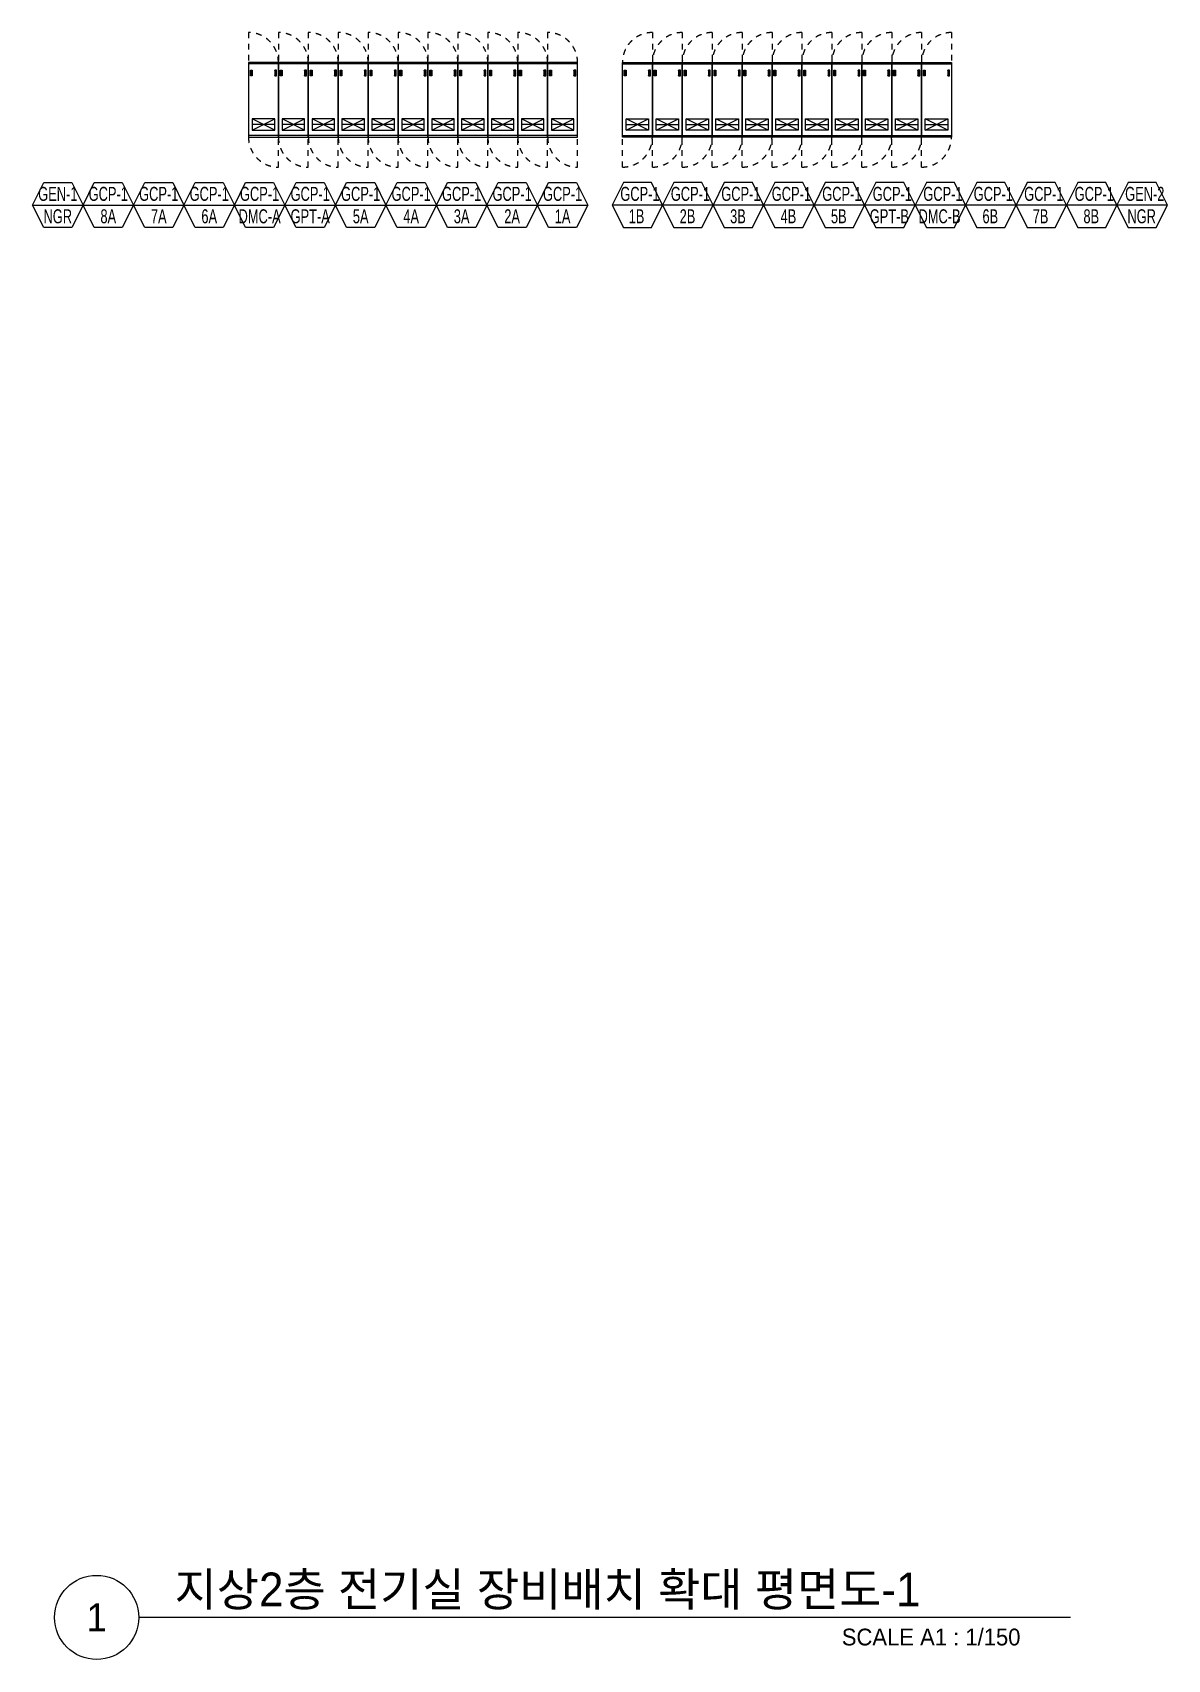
# Model space of a CAD drawing. Header units: millimetres. Extents: x 89978 to 501025, y -351975 to 835730.
# Drawn here: x 294275 to 324625, y -173775 to -130250 of the extents above; entities that cross this region are included whole.
import ezdxf
from ezdxf.enums import TextEntityAlignment as Align

# ---------------------------------------------------------------- set-up
doc = ezdxf.new("R2010")
doc.units = ezdxf.units.MM
doc.header["$LTSCALE"] = 150
doc.linetypes.add('D1', pattern=[3, 1, -1, 1])
for name, color, linetype in [('------00 Switch Gear', 3, 'Continuous'), ('------00 Switch Gear_Number', 1, 'Continuous'), ('-----41 Drawing Title', 2, 'Continuous')]:
    doc.layers.add(name, color=color, linetype=linetype)
doc.layers.add('NOPLOT', color=191, linetype='Continuous', plot=False)
doc.styles.add('ELEC', font='')
doc.styles.get('ELEC').set_extended_font_data('Dotum')

msp = doc.modelspace()

# ---------------------------------------------------------------- texts
at = {"layer": '------00 Switch Gear_Number', "color": 7, "style": 'ELEC', "width": 0.7}
for s, p in [('GEN-1', (294950, -134566.1)), ('GCP-1', (296300, -134566.1)), ('GCP-1', (297650, -134566.1)), ('GCP-1', (299000, -134566.1)), ('GCP-1', (300347.1, -134566.1)), ('GCP-1', (301700, -134566.1)), ('GCP-1', (303050, -134566.1)), ('GCP-1', (304400, -134566.1)), ('GCP-1', (305750, -134566.1)), ('GCP-1', (307100, -134566.1)), ('GCP-1', (308450, -134566.1)), ('GCP-1', (310518.4, -134566.1)), ('GCP-1', (311868.4, -134566.1)), ('GCP-1', (313218.4, -134566.1)), ('GCP-1', (314568.4, -134566.1)), ('GCP-1', (315918.4, -134566.1)), ('GCP-1', (317268.4, -134566.1)), ('GCP-1', (318621.3, -134566.1)), ('GCP-1', (319968.4, -134566.1)), ('GCP-1', (321318.4, -134566.1)), ('GCP-1', (322668.4, -134566.1)), ('GEN-2', (324018.4, -134566.1)), ('NGR', (294950, -135166.1)), ('8A', (296300, -135166.1)), ('7A', (297650, -135166.1)), ('6A', (299000, -135166.1)), ('DMC-A', (300347.1, -135166.1)), ('GPT-A', (301700, -135166.1)), ('5A', (303050, -135166.1)), ('4A', (304400, -135166.1)), ('3A', (305750, -135166.1)), ('2A', (307100, -135166.1)), ('1A', (308450, -135166.1)), ('1B', (310427.6, -135166.1)), ('2B', (311790, -135166.1)), ('3B', (313139.7, -135166.1)), ('4B', (314489, -135166.1)), ('5B', (315835.8, -135166.1)), ('GPT-B', (317189, -135166.1)), ('DMC-B', (318530.5, -135166.1)), ('6B', (319888.2, -135166.1)), ('7B', (321231.1, -135166.1)), ('8B', (322587.9, -135166.1)), ('NGR', (323935.8, -135166.1))]:
    msp.add_text(s, height=375, dxfattribs=at).set_placement(p, align=Align.MIDDLE_CENTER)
at = {"layer": '-----41 Drawing Title', "color": 2, "style": 'ELEC'}
msp.add_text('지상2층 전기실 장비배치 확대 평면도-1', height=900, dxfattribs=at).set_placement((298072.3, -172350))
at = {"layer": '-----41 Drawing Title', "color": 7, "style": 'ELEC'}
msp.add_text('1', height=750, dxfattribs=at).set_placement((295988.8, -172650), align=Align.MIDDLE)
at = {"layer": '-----41 Drawing Title', "style": 'ELEC'}
msp.add_text('SCALE A1 : 1/150', height=450, dxfattribs=at).set_placement((320693.9, -173400), align=Align.RIGHT)

# ---------------------------------------------------------------- linework, layer by layer
at = {"layer": '------00 Switch Gear'}
for p, q in [((300850, -131090), (300050, -131090)), ((300100, -131410), (300150, -131260)), ((300150, -131410), (300100, -131260)), ((300800, -131410), (300750, -131260)), ((300750, -131410), (300800, -131260)), ((301650, -131090), (300850, -131090)), ((300900, -131410), (300950, -131260)), ((300950, -131410), (300900, -131260)), ((301600, -131410), (301550, -131260)), ((301550, -131410), (301600, -131260)), ((302450, -131090), (301650, -131090)), ((301700, -131410), (301750, -131260)), ((301750, -131410), (301700, -131260)), ((302400, -131410), (302350, -131260)), ((302350, -131410), (302400, -131260)), ((303250, -131090), (302450, -131090)), ((302500, -131410), (302550, -131260)), ((302550, -131410), (302500, -131260)), ((303200, -131410), (303150, -131260)), ((303150, -131410), (303200, -131260)), ((304050, -131090), (303250, -131090)), ((303300, -131410), (303350, -131260)), ((303350, -131410), (303300, -131260)), ((304000, -131410), (303950, -131260)), ((303950, -131410), (304000, -131260)), ((304850, -131090), (304050, -131090)), ((304100, -131410), (304150, -131260)), ((304150, -131410), (304100, -131260)), ((304800, -131410), (304750, -131260)), ((304750, -131410), (304800, -131260)), ((305650, -131090), (304850, -131090)), ((304900, -131410), (304950, -131260)), ((304950, -131410), (304900, -131260)), ((305600, -131410), (305550, -131260)), ((305550, -131410), (305600, -131260)), ((306450, -131090), (305650, -131090)), ((305700, -131410), (305750, -131260)), ((305750, -131410), (305700, -131260)), ((306400, -131410), (306350, -131260)), ((306350, -131410), (306400, -131260)), ((307250, -131090), (306450, -131090)), ((306500, -131410), (306550, -131260)), ((306550, -131410), (306500, -131260)), ((307200, -131410), (307150, -131260)), ((307150, -131410), (307200, -131260)), ((308050, -131090), (307250, -131090)), ((307300, -131410), (307350, -131260)), ((307350, -131410), (307300, -131260)), ((308000, -131410), (307950, -131260)), ((307950, -131410), (308000, -131260)), ((308850, -131090), (308050, -131090)), ((308100, -131410), (308150, -131260)), ((308150, -131410), (308100, -131260)), ((308800, -131410), (308750, -131260)), ((308750, -131410), (308800, -131260)), ((310050, -131090), (310850, -131090)), ((310100, -131410), (310150, -131260)), ((310150, -131410), (310100, -131260)), ((310800, -131410), (310750, -131260)), ((310750, -131410), (310800, -131260)), ((310850, -131090), (311650, -131090)), ((310900, -131410), (310950, -131260)), ((310950, -131410), (310900, -131260)), ((311600, -131410), (311550, -131260)), ((311550, -131410), (311600, -131260)), ((311650, -131090), (312450, -131090)), ((311700, -131410), (311750, -131260)), ((311750, -131410), (311700, -131260)), ((312400, -131410), (312350, -131260)), ((312350, -131410), (312400, -131260)), ((312450, -131090), (313250, -131090)), ((312500, -131410), (312550, -131260)), ((312550, -131410), (312500, -131260)), ((313200, -131410), (313150, -131260)), ((313150, -131410), (313200, -131260)), ((313250, -131090), (314050, -131090)), ((313300, -131410), (313350, -131260)), ((313350, -131410), (313300, -131260)), ((314000, -131410), (313950, -131260)), ((313950, -131410), (314000, -131260)), ((314050, -131090), (314850, -131090)), ((314100, -131410), (314150, -131260)), ((314150, -131410), (314100, -131260)), ((314800, -131410), (314750, -131260)), ((314750, -131410), (314800, -131260)), ((314850, -131090), (315650, -131090)), ((314900, -131410), (314950, -131260)), ((314950, -131410), (314900, -131260)), ((315600, -131410), (315550, -131260)), ((315550, -131410), (315600, -131260)), ((315650, -131090), (316450, -131090)), ((315700, -131410), (315750, -131260)), ((315750, -131410), (315700, -131260)), ((316400, -131410), (316350, -131260)), ((316350, -131410), (316400, -131260)), ((316450, -131090), (317250, -131090)), ((316500, -131410), (316550, -131260)), ((316550, -131410), (316500, -131260)), ((317200, -131410), (317150, -131260)), ((317150, -131410), (317200, -131260)), ((317250, -131090), (318050, -131090)), ((317300, -131410), (317350, -131260)), ((317350, -131410), (317300, -131260)), ((318000, -131410), (317950, -131260)), ((317950, -131410), (318000, -131260)), ((318050, -131090), (318850, -131090)), ((318100, -131410), (318150, -131260)), ((318150, -131410), (318100, -131260)), ((318800, -131410), (318750, -131260)), ((318750, -131410), (318800, -131260)), ((300850, -133008), (300050, -133008)), ((301650, -133008), (300850, -133008)), ((302450, -133008), (301650, -133008)), ((303250, -133008), (302450, -133008)), ((304050, -133008), (303250, -133008)), ((304850, -133008), (304050, -133008)), ((305650, -133008), (304850, -133008)), ((306450, -133008), (305650, -133008)), ((307250, -133008), (306450, -133008)), ((308050, -133008), (307250, -133008)), ((308850, -133008), (308050, -133008)), ((310050, -133008), (310850, -133008)), ((310850, -133008), (311650, -133008)), ((311650, -133008), (312450, -133008)), ((312450, -133008), (313250, -133008)), ((313250, -133008), (314050, -133008)), ((314050, -133008), (314850, -133008)), ((314850, -133008), (315650, -133008)), ((315650, -133008), (316450, -133008)), ((316450, -133008), (317250, -133008)), ((317250, -133008), (318050, -133008)), ((318050, -133008), (318850, -133008))]:
    msp.add_line(p, q, dxfattribs=at)
at = {"layer": '------00 Switch Gear', "elevation": 0}
for points in [[(300850, -131050), (300050, -131050), (300050, -133050), (300850, -133050)], [(300100, -131260), (300150, -131260), (300150, -131410), (300100, -131410)], [(300800, -131260), (300750, -131260), (300750, -131410), (300800, -131410)], [(301650, -131050), (300850, -131050), (300850, -133050), (301650, -133050)], [(300900, -131260), (300950, -131260), (300950, -131410), (300900, -131410)], [(301600, -131260), (301550, -131260), (301550, -131410), (301600, -131410)], [(302450, -131050), (301650, -131050), (301650, -133050), (302450, -133050)], [(301700, -131260), (301750, -131260), (301750, -131410), (301700, -131410)], [(302400, -131260), (302350, -131260), (302350, -131410), (302400, -131410)], [(303250, -131050), (302450, -131050), (302450, -133050), (303250, -133050)], [(302500, -131260), (302550, -131260), (302550, -131410), (302500, -131410)], [(303200, -131260), (303150, -131260), (303150, -131410), (303200, -131410)], [(304050, -131050), (303250, -131050), (303250, -133050), (304050, -133050)], [(303300, -131260), (303350, -131260), (303350, -131410), (303300, -131410)], [(304000, -131260), (303950, -131260), (303950, -131410), (304000, -131410)], [(304850, -131050), (304050, -131050), (304050, -133050), (304850, -133050)], [(304100, -131260), (304150, -131260), (304150, -131410), (304100, -131410)], [(304800, -131260), (304750, -131260), (304750, -131410), (304800, -131410)], [(305650, -131050), (304850, -131050), (304850, -133050), (305650, -133050)], [(304900, -131260), (304950, -131260), (304950, -131410), (304900, -131410)], [(305600, -131260), (305550, -131260), (305550, -131410), (305600, -131410)], [(306450, -131050), (305650, -131050), (305650, -133050), (306450, -133050)], [(305700, -131260), (305750, -131260), (305750, -131410), (305700, -131410)], [(306400, -131260), (306350, -131260), (306350, -131410), (306400, -131410)], [(307250, -131050), (306450, -131050), (306450, -133050), (307250, -133050)], [(306500, -131260), (306550, -131260), (306550, -131410), (306500, -131410)], [(307200, -131260), (307150, -131260), (307150, -131410), (307200, -131410)], [(308050, -131050), (307250, -131050), (307250, -133050), (308050, -133050)], [(307300, -131260), (307350, -131260), (307350, -131410), (307300, -131410)], [(308000, -131260), (307950, -131260), (307950, -131410), (308000, -131410)], [(308850, -131050), (308050, -131050), (308050, -133050), (308850, -133050)], [(308100, -131260), (308150, -131260), (308150, -131410), (308100, -131410)], [(308800, -131260), (308750, -131260), (308750, -131410), (308800, -131410)], [(310050, -131050), (310850, -131050), (310850, -133050), (310050, -133050)], [(310100, -131260), (310150, -131260), (310150, -131410), (310100, -131410)], [(310800, -131260), (310750, -131260), (310750, -131410), (310800, -131410)], [(310850, -131050), (311650, -131050), (311650, -133050), (310850, -133050)], [(310900, -131260), (310950, -131260), (310950, -131410), (310900, -131410)], [(311600, -131260), (311550, -131260), (311550, -131410), (311600, -131410)], [(311650, -131050), (312450, -131050), (312450, -133050), (311650, -133050)], [(311700, -131260), (311750, -131260), (311750, -131410), (311700, -131410)], [(312400, -131260), (312350, -131260), (312350, -131410), (312400, -131410)], [(312450, -131050), (313250, -131050), (313250, -133050), (312450, -133050)], [(312500, -131260), (312550, -131260), (312550, -131410), (312500, -131410)], [(313200, -131260), (313150, -131260), (313150, -131410), (313200, -131410)], [(313250, -131050), (314050, -131050), (314050, -133050), (313250, -133050)], [(313300, -131260), (313350, -131260), (313350, -131410), (313300, -131410)], [(314000, -131260), (313950, -131260), (313950, -131410), (314000, -131410)], [(314050, -131050), (314850, -131050), (314850, -133050), (314050, -133050)], [(314100, -131260), (314150, -131260), (314150, -131410), (314100, -131410)], [(314800, -131260), (314750, -131260), (314750, -131410), (314800, -131410)], [(314850, -131050), (315650, -131050), (315650, -133050), (314850, -133050)], [(314900, -131260), (314950, -131260), (314950, -131410), (314900, -131410)], [(315600, -131260), (315550, -131260), (315550, -131410), (315600, -131410)], [(315650, -131050), (316450, -131050), (316450, -133050), (315650, -133050)], [(315700, -131260), (315750, -131260), (315750, -131410), (315700, -131410)], [(316400, -131260), (316350, -131260), (316350, -131410), (316400, -131410)], [(316450, -131050), (317250, -131050), (317250, -133050), (316450, -133050)], [(316500, -131260), (316550, -131260), (316550, -131410), (316500, -131410)], [(317200, -131260), (317150, -131260), (317150, -131410), (317200, -131410)], [(317250, -131050), (318050, -131050), (318050, -133050), (317250, -133050)], [(317300, -131260), (317350, -131260), (317350, -131410), (317300, -131410)], [(318000, -131260), (317950, -131260), (317950, -131410), (318000, -131410)], [(318050, -131050), (318850, -131050), (318850, -133050), (318050, -133050)], [(318100, -131260), (318150, -131260), (318150, -131410), (318100, -131410)], [(318800, -131260), (318750, -131260), (318750, -131410), (318800, -131410)]]:
    msp.add_lwpolyline(points, close=True, dxfattribs=at)
at = {"layer": '------00 Switch Gear_Number', "color": 1, "elevation": 0}
for points in [[(294275, -134866.1), (295625, -134866.1), (295325.7, -135466.1), (294574.3, -135466.1), (294275, -134866.1), (294574.3, -134266.1), (295325.7, -134266.1), (295625, -134866.1)], [(295625, -134866.1), (296975, -134866.1), (296675.7, -135466.1), (295924.3, -135466.1), (295625, -134866.1), (295924.3, -134266.1), (296675.7, -134266.1), (296975, -134866.1)], [(296975, -134866.1), (298325, -134866.1), (298025.7, -135466.1), (297274.3, -135466.1), (296975, -134866.1), (297274.3, -134266.1), (298025.7, -134266.1), (298325, -134866.1)], [(298325, -134866.1), (299675, -134866.1), (299375.7, -135466.1), (298624.3, -135466.1), (298325, -134866.1), (298624.3, -134266.1), (299375.7, -134266.1), (299675, -134866.1)], [(299672.1, -134866.1), (301022.1, -134866.1), (300722.8, -135466.1), (299971.4, -135466.1), (299672.1, -134866.1), (299971.4, -134266.1), (300722.8, -134266.1), (301022.1, -134866.1)], [(301025, -134866.1), (302375, -134866.1), (302075.7, -135466.1), (301324.3, -135466.1), (301025, -134866.1), (301324.3, -134266.1), (302075.7, -134266.1), (302375, -134866.1)], [(302375, -134866.1), (303725, -134866.1), (303425.7, -135466.1), (302674.3, -135466.1), (302375, -134866.1), (302674.3, -134266.1), (303425.7, -134266.1), (303725, -134866.1)], [(303725, -134866.1), (305075, -134866.1), (304775.7, -135466.1), (304024.3, -135466.1), (303725, -134866.1), (304024.3, -134266.1), (304775.7, -134266.1), (305075, -134866.1)], [(305075, -134866.1), (306425, -134866.1), (306125.7, -135466.1), (305374.3, -135466.1), (305075, -134866.1), (305374.3, -134266.1), (306125.7, -134266.1), (306425, -134866.1)], [(306425, -134866.1), (307775, -134866.1), (307475.7, -135466.1), (306724.3, -135466.1), (306425, -134866.1), (306724.3, -134266.1), (307475.7, -134266.1), (307775, -134866.1)], [(307775, -134866.1), (309125, -134866.1), (308825.7, -135466.1), (308074.3, -135466.1), (307775, -134866.1), (308074.3, -134266.1), (308825.7, -134266.1), (309125, -134866.1)], [(311125, -134866.1), (309775, -134866.1), (310074.3, -135466.1), (310825.7, -135466.1), (311125, -134866.1), (310825.7, -134266.1), (310074.3, -134266.1), (309775, -134866.1)], [(312475, -134866.1), (311125, -134866.1), (311424.3, -135466.1), (312175.7, -135466.1), (312475, -134866.1), (312175.7, -134266.1), (311424.3, -134266.1), (311125, -134866.1)], [(313825, -134866.1), (312475, -134866.1), (312774.3, -135466.1), (313525.7, -135466.1), (313825, -134866.1), (313525.7, -134266.1), (312774.3, -134266.1), (312475, -134866.1)], [(315175, -134866.1), (313825, -134866.1), (314124.3, -135466.1), (314875.7, -135466.1), (315175, -134866.1), (314875.7, -134266.1), (314124.3, -134266.1), (313825, -134866.1)], [(316525, -134866.1), (315175, -134866.1), (315474.3, -135466.1), (316225.7, -135466.1), (316525, -134866.1), (316225.7, -134266.1), (315474.3, -134266.1), (315175, -134866.1)], [(317875, -134866.1), (316525, -134866.1), (316824.3, -135466.1), (317575.7, -135466.1), (317875, -134866.1), (317575.7, -134266.1), (316824.3, -134266.1), (316525, -134866.1)], [(319227.9, -134866.1), (317877.9, -134866.1), (318177.2, -135466.1), (318928.6, -135466.1), (319227.9, -134866.1), (318928.6, -134266.1), (318177.2, -134266.1), (317877.9, -134866.1)], [(320575, -134866.1), (319225, -134866.1), (319524.3, -135466.1), (320275.7, -135466.1), (320575, -134866.1), (320275.7, -134266.1), (319524.3, -134266.1), (319225, -134866.1)], [(321925, -134866.1), (320575, -134866.1), (320874.3, -135466.1), (321625.7, -135466.1), (321925, -134866.1), (321625.7, -134266.1), (320874.3, -134266.1), (320575, -134866.1)], [(323275, -134866.1), (321925, -134866.1), (322224.3, -135466.1), (322975.7, -135466.1), (323275, -134866.1), (322975.7, -134266.1), (322224.3, -134266.1), (321925, -134866.1)], [(324625, -134866.1), (323275, -134866.1), (323574.3, -135466.1), (324325.7, -135466.1), (324625, -134866.1), (324325.7, -134266.1), (323574.3, -134266.1), (323275, -134866.1)]]:
    msp.add_lwpolyline(points, dxfattribs=at)
at = {"layer": '-----41 Drawing Title', "color": 7}
msp.add_line((322036.2, -172650), (297113.8, -172650), dxfattribs=at)
msp.add_circle((295988.8, -172650), 1125, dxfattribs=at)
at = {"layer": 'NOPLOT'}
for p, q in [((300750, -132860), (300150, -132560)), ((300150, -132860), (300750, -132560)), ((300750, -132710), (300150, -132710)), ((301550, -132860), (300950, -132560)), ((300950, -132860), (301550, -132560)), ((301550, -132710), (300950, -132710)), ((302350, -132860), (301750, -132560)), ((301750, -132860), (302350, -132560)), ((302350, -132710), (301750, -132710)), ((303150, -132860), (302550, -132560)), ((302550, -132860), (303150, -132560)), ((303150, -132710), (302550, -132710)), ((303950, -132860), (303350, -132560)), ((303350, -132860), (303950, -132560)), ((303950, -132710), (303350, -132710)), ((304750, -132860), (304150, -132560)), ((304150, -132860), (304750, -132560)), ((304750, -132710), (304150, -132710)), ((305550, -132860), (304950, -132560)), ((304950, -132860), (305550, -132560)), ((305550, -132710), (304950, -132710)), ((306350, -132860), (305750, -132560)), ((305750, -132860), (306350, -132560)), ((306350, -132710), (305750, -132710)), ((307150, -132860), (306550, -132560)), ((306550, -132860), (307150, -132560)), ((307150, -132710), (306550, -132710)), ((307950, -132860), (307350, -132560)), ((307350, -132860), (307950, -132560)), ((307950, -132710), (307350, -132710)), ((308750, -132860), (308150, -132560)), ((308150, -132860), (308750, -132560)), ((308750, -132710), (308150, -132710)), ((310150, -132860), (310750, -132560)), ((310750, -132860), (310150, -132560)), ((310150, -132710), (310750, -132710)), ((310950, -132860), (311550, -132560)), ((311550, -132860), (310950, -132560)), ((310950, -132710), (311550, -132710)), ((311750, -132860), (312350, -132560)), ((312350, -132860), (311750, -132560)), ((311750, -132710), (312350, -132710)), ((312550, -132860), (313150, -132560)), ((313150, -132860), (312550, -132560)), ((312550, -132710), (313150, -132710)), ((313350, -132860), (313950, -132560)), ((313950, -132860), (313350, -132560)), ((313350, -132710), (313950, -132710)), ((314150, -132860), (314750, -132560)), ((314750, -132860), (314150, -132560)), ((314150, -132710), (314750, -132710)), ((314950, -132860), (315550, -132560)), ((315550, -132860), (314950, -132560)), ((314950, -132710), (315550, -132710)), ((315750, -132860), (316350, -132560)), ((316350, -132860), (315750, -132560)), ((315750, -132710), (316350, -132710)), ((316550, -132860), (317150, -132560)), ((317150, -132860), (316550, -132560)), ((316550, -132710), (317150, -132710)), ((317350, -132860), (317950, -132560)), ((317950, -132860), (317350, -132560)), ((317350, -132710), (317950, -132710)), ((318150, -132860), (318750, -132560)), ((318750, -132860), (318150, -132560)), ((318150, -132710), (318750, -132710))]:
    msp.add_line(p, q, dxfattribs=at)
at = {"layer": 'NOPLOT', "linetype": 'D1', "elevation": 0}
for points in [[(300850, -131050, 0.4142136), (300050, -130250), (300050, -131050)], [(301650, -131050, 0.4142136), (300850, -130250), (300850, -131050)], [(302450, -131050, 0.4142136), (301650, -130250), (301650, -131050)], [(303250, -131050, 0.4142136), (302450, -130250), (302450, -131050)], [(304050, -131050, 0.4142136), (303250, -130250), (303250, -131050)], [(304850, -131050, 0.4142136), (304050, -130250), (304050, -131050)], [(305650, -131050, 0.4142136), (304850, -130250), (304850, -131050)], [(306450, -131050, 0.4142136), (305650, -130250), (305650, -131050)], [(307250, -131050, 0.4142136), (306450, -130250), (306450, -131050)], [(308050, -131050, 0.4142136), (307250, -130250), (307250, -131050)], [(308850, -131050, 0.4142136), (308050, -130250), (308050, -131050)], [(310050, -131050, -0.4142136), (310850, -130250), (310850, -131050)], [(310850, -131050, -0.4142136), (311650, -130250), (311650, -131050)], [(311650, -131050, -0.4142136), (312450, -130250), (312450, -131050)], [(312450, -131050, -0.4142136), (313250, -130250), (313250, -131050)], [(313250, -131050, -0.4142136), (314050, -130250), (314050, -131050)], [(314050, -131050, -0.4142136), (314850, -130250), (314850, -131050)], [(314850, -131050, -0.4142136), (315650, -130250), (315650, -131050)], [(315650, -131050, -0.4142136), (316450, -130250), (316450, -131050)], [(316450, -131050, -0.4142136), (317250, -130250), (317250, -131050)], [(317250, -131050, -0.4142136), (318050, -130250), (318050, -131050)], [(318050, -131050, -0.4142136), (318850, -130250), (318850, -131050)], [(300050, -133050, 0.4142136), (300850, -133850), (300850, -133050)], [(300850, -133050, 0.4142136), (301650, -133850), (301650, -133050)], [(301650, -133050, 0.4142136), (302450, -133850), (302450, -133050)], [(302450, -133050, 0.4142136), (303250, -133850), (303250, -133050)], [(303250, -133050, 0.4142136), (304050, -133850), (304050, -133050)], [(304050, -133050, 0.4142136), (304850, -133850), (304850, -133050)], [(304850, -133050, 0.4142136), (305650, -133850), (305650, -133050)], [(305650, -133050, 0.4142136), (306450, -133850), (306450, -133050)], [(306450, -133050, 0.4142136), (307250, -133850), (307250, -133050)], [(307250, -133050, 0.4142136), (308050, -133850), (308050, -133050)], [(308050, -133050, 0.4142136), (308850, -133850), (308850, -133050)], [(310850, -133050, -0.4142136), (310050, -133850), (310050, -133050)], [(311650, -133050, -0.4142136), (310850, -133850), (310850, -133050)], [(312450, -133050, -0.4142136), (311650, -133850), (311650, -133050)], [(313250, -133050, -0.4142136), (312450, -133850), (312450, -133050)], [(314050, -133050, -0.4142136), (313250, -133850), (313250, -133050)], [(314850, -133050, -0.4142136), (314050, -133850), (314050, -133050)], [(315650, -133050, -0.4142136), (314850, -133850), (314850, -133050)], [(316450, -133050, -0.4142136), (315650, -133850), (315650, -133050)], [(317250, -133050, -0.4142136), (316450, -133850), (316450, -133050)], [(318050, -133050, -0.4142136), (317250, -133850), (317250, -133050)], [(318850, -133050, -0.4142136), (318050, -133850), (318050, -133050)]]:
    msp.add_lwpolyline(points, format="xyb", dxfattribs=at)
at = {"layer": 'NOPLOT', "elevation": 0}
for points in [[(300750, -132560), (300150, -132560), (300150, -132860), (300750, -132860)], [(301550, -132560), (300950, -132560), (300950, -132860), (301550, -132860)], [(302350, -132560), (301750, -132560), (301750, -132860), (302350, -132860)], [(303150, -132560), (302550, -132560), (302550, -132860), (303150, -132860)], [(303950, -132560), (303350, -132560), (303350, -132860), (303950, -132860)], [(304750, -132560), (304150, -132560), (304150, -132860), (304750, -132860)], [(305550, -132560), (304950, -132560), (304950, -132860), (305550, -132860)], [(306350, -132560), (305750, -132560), (305750, -132860), (306350, -132860)], [(307150, -132560), (306550, -132560), (306550, -132860), (307150, -132860)], [(307950, -132560), (307350, -132560), (307350, -132860), (307950, -132860)], [(308750, -132560), (308150, -132560), (308150, -132860), (308750, -132860)], [(310150, -132560), (310750, -132560), (310750, -132860), (310150, -132860)], [(310950, -132560), (311550, -132560), (311550, -132860), (310950, -132860)], [(311750, -132560), (312350, -132560), (312350, -132860), (311750, -132860)], [(312550, -132560), (313150, -132560), (313150, -132860), (312550, -132860)], [(313350, -132560), (313950, -132560), (313950, -132860), (313350, -132860)], [(314150, -132560), (314750, -132560), (314750, -132860), (314150, -132860)], [(314950, -132560), (315550, -132560), (315550, -132860), (314950, -132860)], [(315750, -132560), (316350, -132560), (316350, -132860), (315750, -132860)], [(316550, -132560), (317150, -132560), (317150, -132860), (316550, -132860)], [(317350, -132560), (317950, -132560), (317950, -132860), (317350, -132860)], [(318150, -132560), (318750, -132560), (318750, -132860), (318150, -132860)]]:
    msp.add_lwpolyline(points, close=True, dxfattribs=at)

msp.set_redraw_order([(e.dxf.handle, doc.entitydb.next_handle()) for e in msp.query("TEXT MTEXT ATTDEF DIMENSION ARC_DIMENSION")])  # texts and dimensions are drawn at this point

doc.saveas('drawing.dxf')
